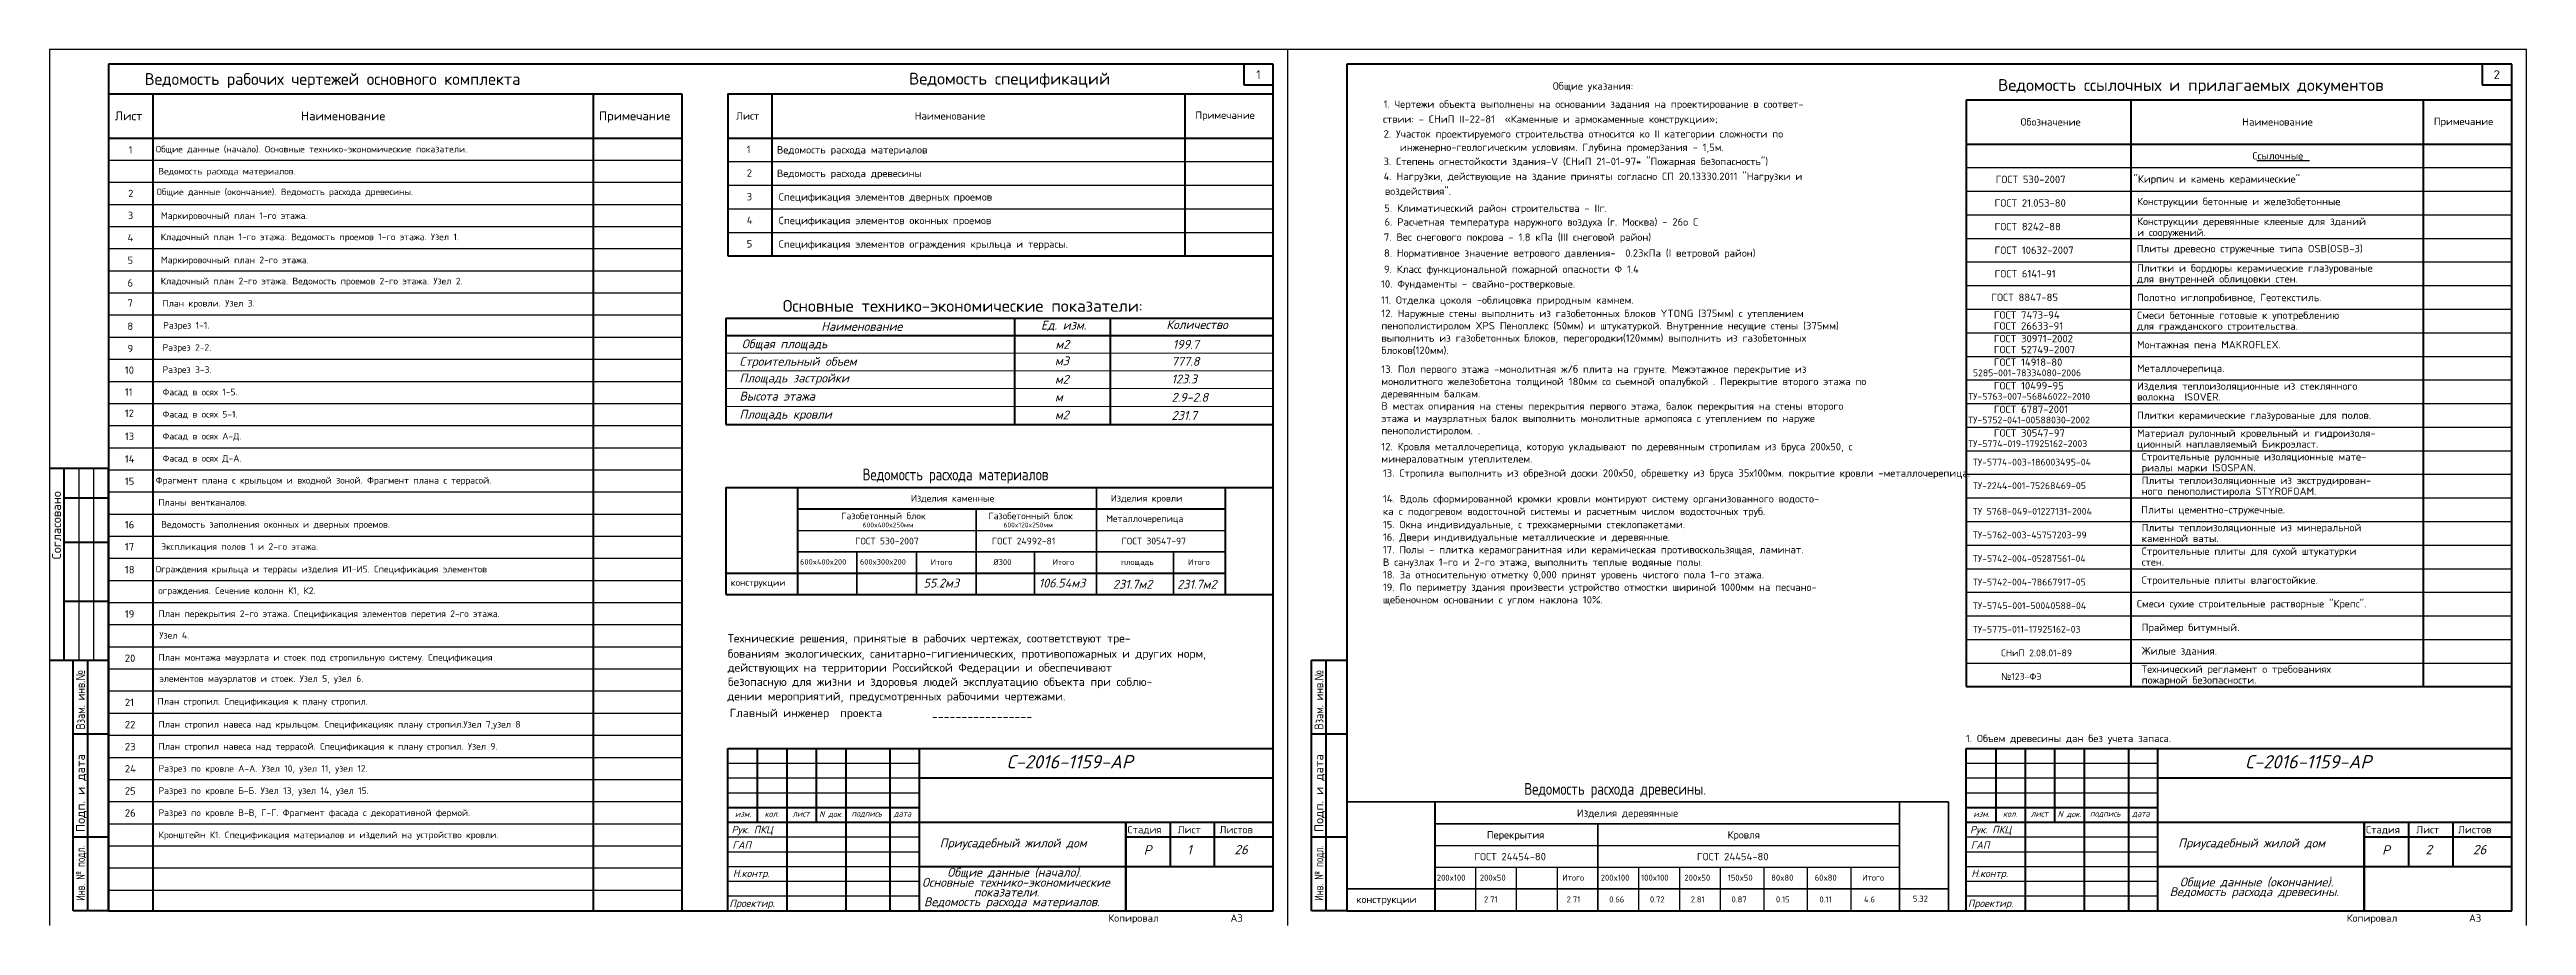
# Model space of a CAD drawing. Extents: x -12289450 to -10763036, y -7834513 to -6150123.
# Drawn here: x -11246228 to -11162228, y -7672261 to -7642561 of the extents above; entities that cross this region are included whole.
import ezdxf

# ---------------------------------------------------------------- set-up
doc = ezdxf.new("R2010")
doc.units = 0
doc.header["$LTSCALE"] = 25
for name, color, linetype in [('Annotation - Text', 7, 'Continuous'), ('ArchiCAD', 7, 'Continuous'), ('Примечания', 7, 'Continuous')]:
    doc.layers.add(name, color=color, linetype=linetype)
doc.layers.add('Рамка', color=7, linetype='Continuous', lineweight=0)
doc.layers.add('Текст AMS', color=7, linetype='Continuous', lineweight=9)
doc.styles.add('ARIAL', font='isocpeui.ttf')
doc.styles.add('gismo', font='isocpeui.ttf')
doc.styles.add('GOST 2.304', font='cs_gost2304.shx')
doc.styles.get("Standard").update_dxf_attribs({"font": 'arial.ttf'})

msp = doc.modelspace()

# ---------------------------------------------------------------- texts
at = {"color": 7, "linetype": 'Continuous', "ltscale": 75, "attachment_point": 1}
for s, insert, char_height, width in [('{\\Fsimplex|c204;\\W0.9575;Ведомость рабочих чертежей основного комплекта }', (-11243000.8, -7643361.4), 399.815, 23862.735), ('\\Fsimplex.shx;\\W1.0000000000;\\T1.0000000000;\\o\\lВедомость ссылочных и прилагаемых документов', (-11180149.4, -7643564.3), 399.815, 16354.33), ('\\Fsimplex.shx;\\W1.0000000000;\\T1.0000000000;\\o\\lЛист', (-11244014.8, -7644661.3), 299.861, 1556.422), ('\\Fsimplex.shx;\\W1.0000000000;\\T1.0000000000;\\o\\lНаименование', (-11237703.5, -7644661.3), 299.861, 3626.892), ('{\\Fsimplex|c204;Примечание}', (-11227592.3, -7644661.3), 299.861, 3626.892), ('\\Fsimplex.shx;\\W1.0000000000;\\T1.0000000000;\\o\\lЛист', (-11222947.2, -7644686), 250.472, 1300.07), ('{\\Fsimplex|c204;Наименование}', (-11216890, -7644686), 250.472, 3029.521), ('{\\Fsimplex|c204;Примечание}', (-11207371.5, -7644661.3), 250, 3070.007), ('\\Fsimplex.shx;\\W1.0000000000;\\T1.0000000000;\\o\\lОбозначение', (-11179387, -7644889), 250.472, 2671.704), ('\\Fsimplex.shx;\\W1.0000000000;\\T1.0000000000;\\o\\lНаименование', (-11171868, -7644889), 250.472, 2993.739), ('{\\Fsimplex|c204;Примечание}', (-11165371.5, -7644874.3), 250, 3070.007), ('\\Fsimplex.shx;\\W1.0000000000;\\T1.0000000000;\\o\\l1', (-11243544.2, -7645836), 250.472, 369.745), ('{\\Fsimplex|c0;1}', (-11222585.5, -7645823.2), 250.472, 477.09), ('{\\Fsimplex|c204; Ведомость расхода материалов}', (-11221728.5, -7645836), 250.472, 7662.445), ('\\Fsimplex.shx;\\W1.0000000000;\\T1.0000000000;\\o\\lСсылочные', (-11171520, -7646039), 250.472, 2313.886), ('\\Fsimplex.shx;\\W1.0000000000;\\T1.0000000000;\\o\\l2', (-11243562.3, -7647315.3), 250.472, 477.09), ('{\\Fsimplex|c0;2}', (-11222585.5, -7646623.2), 250.472, 477.09), ('{\\Fsimplex|c204; Ведомость расхода древесины}', (-11221728.5, -7646636), 250.472, 7662.445), ('{\\Fsimplex|c204;ГОСТ 530-2007}', (-11180231.5, -7646839), 250.472, 5003.069), ('{\\Fsimplex|c204; \\Fsimplex|c0;"\\Fsimplex|c204;Кирпич и камень керамические\\Fsimplex|c0;"}', (-11175720.8, -7646823.8), 250, 11821.429), ('\\Fsimplex.shx;\\W1.0000000000;\\T1.0000000000;\\o\\l3', (-11243572.4, -7648061.9), 250.472, 477.09), ('{\\Fsimplex|c0;3}', (-11222585.5, -7647423.2), 250.472, 477.09), ('{\\Fsimplex|c204;Спецификация элементов дверных проемов}', (-11221498, -7647432.6), 250.472, 9377.287), ('{\\Fsimplex|c204;ГОСТ \\Fsimplex|c0;21.053-80}', (-11180265.7, -7647639), 250.472, 3590.102), ('{\\Fsimplex|c204;Конструкции бетонные и железобетонные}', (-11175432, -7647588.3), 250, 11821.429), ('\\Fsimplex.shx;\\W1.0000000000;\\T1.0000000000;\\o\\l4', (-11243584.9, -7648813.7), 250.472, 489.017), ('{\\Fsimplex|c0;4}', (-11222585.5, -7648223.2), 250.472, 477.09), ('{\\Fsimplex|c204;5}', (-11222585.5, -7649023.2), 250.472, 477.09), ('{\\Fsimplex|c204;Спецификация элементов оконных проемов}', (-11221498, -7648232.6), 250.472, 9377.287), ('{\\Fsimplex|c204;Спецификация элементов ограждения крыльца\\Fsimplex|c0; \\Fsimplex|c204;и террасы.}', (-11221498, -7649032.6), 250.472, 13769.489), ('{\\Fsimplex|c204;ГОСТ 8242-88}', (-11180265.7, -7648439), 250.472, 3792.865), ('{\\Fsimplex|c204;и сооружений\\Fsimplex|c0;.}', (-11175432, -7648636.2), 250, 9307.648), ('{\\Fsimplex|c204;Конструкции деревянные клееные для зданий}', (-11175432, -7648261.2), 250, 11821.429), ('{\\Fsimplex|c0;5}', (-11243584.9, -7649581), 250.472, 489.017), ('{\\Fsimplex|c204;ГОСТ \\Fsimplex|c0;10632-2007}', (-11180265.7, -7649239), 250.472, 3590.102), ('{\\Fsimplex|c204;Плиты древесно стружечные типа \\Fsimplex|c0;OSB(OSB-3)}', (-11175447.6, -7649185.2), 250.472, 12311.077), ('{\\Fsimplex|c204;Плитки и бордюры керамические глазурованые}', (-11175435.4, -7649845.3), 250.472, 12311.077), ('{\\Fsimplex|c0;6}', (-11243584.9, -7650350.6), 250.472, 489.017), ('{\\Fsimplex|c204;ГОСТ \\Fsimplex|c0;6141\\Fsimplex|c204;-\\Fsimplex|c0;91}', (-11180265.7, -7650039), 250.472, 3590.102), ('{\\Fsimplex|c204;для внутренней облицовки стен\\Fsimplex|c0;.}', (-11175435.4, -7650212.6), 250.472, 12311.077), ('{\\Fsimplex|c0;7}', (-11243584.9, -7651028.8), 250.472, 489.017), ('{\\Fsimplex|c204; ГОСТ \\Fsimplex|c0;8847-85}', (-11180544.3, -7650839), 250.472, 5037.274), ('{\\Fsimplex|c204;ГОСТ \\Fsimplex|c0;7473-94}', (-11180291.8, -7651435.6), 250.472, 5037.274), ('{\\Fsimplex|c204;Смеси бетонные готовые к употреблению}', (-11175435.4, -7651445.3), 250.472, 12311.077), ('{\\Fsimplex|c204;Полотно иглопробивное, Геотекстиль.}', (-11175435.4, -7650843.9), 250.472, 12311.077), ('{\\Fsimplex|c0;8}', (-11243589, -7651816.8), 250.472, 489.017), ('{\\Fsimplex|c204;ГОСТ \\Fsimplex|c0;26633-91}', (-11180291.8, -7651808.5), 250.472, 5037.274), ('{\\Fsimplex|c204;ГОСТ \\Fsimplex|c0;30971-2002}', (-11180291.8, -7652235.6), 250.472, 5037.274), ('{\\Fsimplex|c204;для гражданского строительства\\Fsimplex|c0;.}', (-11175435.4, -7651812.6), 250.472, 12311.077), ('{\\Fsimplex|c0;9}', (-11243584.9, -7652573.9), 250.472, 489.017), ('{\\Fsimplex|c204;ГОСТ \\Fsimplex|c0;52749-2007}', (-11180291.8, -7652608.5), 250.472, 5037.274), ('{\\Fsimplex|c204;ГОСТ 14918-80}', (-11180291.8, -7653035.6), 250.472, 5037.274), ('{\\Fsimplex|c204;Монтажная пена М\\Fsimplex|c0;AKROFLEX\\Fsimplex|c204;.}', (-11175435.4, -7652443.9), 250.472, 12311.077), ('{\\Fsimplex|c0;10}', (-11243674.6, -7653305.7), 250.472, 489.017), ('{\\Fsimplex|c0;1\\Fsimplex|c204;1}', (-11243674.6, -7654048.5), 250.472, 489.017), ('{\\Fsimplex|c204;5285-001-78334080-2006}', (-11181003.1, -7653408.5), 230, 5037.274), ('{\\Fsimplex|c204;ГОСТ \\Fsimplex|c0;10499-95}', (-11180291.8, -7653835.6), 250.472, 5037.274), ('{\\Fsimplex|c204;Металлочерепица.}', (-11175435.4, -7653243.9), 250.472, 12311.077), ('{\\Fsimplex|c204;Изделия теплоизоляционные из стеклянного}', (-11175435.4, -7653845.3), 250.472, 12311.077), ('{\\Fsimplex|c0;1\\Fsimplex|c204;2}', (-11243674.6, -7654766.2), 250.472, 489.017), ('{\\Fsimplex|c204;ТУ-57\\Fsimplex|c0;63\\Fsimplex|c204;-00\\Fsimplex|c0;7\\Fsimplex|c204;-5\\Fsimplex|c0;6846022\\Fsimplex|c204;-20\\Fsimplex|c0;10}', (-11181162, -7654208.5), 230, 5037.274), ('{\\Fsimplex|c204;ГОСТ \\Fsimplex|c0;6787-2001}', (-11180291.8, -7654635.6), 250.472, 5037.274), ('{\\Fsimplex|c204;волокна \\Fsimplex|c0; ISOVER.}', (-11175435.4, -7654212.6), 250.472, 12311.077), ('{\\Fsimplex|c204;Плитки керамические глазурованые\\Fsimplex|c0; \\Fsimplex|c204;для полов.}', (-11175435.4, -7654836.9), 250.472, 12311.077), ('{\\Fsimplex|c0;1\\Fsimplex|c204;3}', (-11243674.6, -7655551.1), 250.472, 489.017), ('{\\Fsimplex|c204;ТУ-57\\Fsimplex|c0;52\\Fsimplex|c204;-0\\Fsimplex|c0;41\\Fsimplex|c204;-\\Fsimplex|c0;00588030\\Fsimplex|c204;-20\\Fsimplex|c0;02}', (-11181162, -7655008.5), 230, 5037.274), ('{\\Fsimplex|c204;ГОСТ \\Fsimplex|c0;30547-97}', (-11180291.8, -7655435.6), 250.472, 5037.274), ('{\\Fsimplex|c204;Материал рулонный кровельный и гидроизоля-}', (-11175435.4, -7655445.3), 250.472, 12311.077), ('{\\Fsimplex|c0;1\\Fsimplex|c204;4}', (-11243674.6, -7656317.2), 250.472, 489.017), ('{\\Fsimplex|c204;ТУ-57\\Fsimplex|c0;74\\Fsimplex|c204;-0\\Fsimplex|c0;19\\Fsimplex|c204;-\\Fsimplex|c0;17925162\\Fsimplex|c204;-20\\Fsimplex|c0;03}', (-11181162, -7655808.5), 230, 5037.274), ('{\\Fsimplex|c204;ТУ-57\\Fsimplex|c0;74\\Fsimplex|c204;-0\\Fsimplex|c0;03\\Fsimplex|c204;-\\Fsimplex|c0;186003495\\Fsimplex|c204;-\\Fsimplex|c0;04}', (-11181001.9, -7656436.5), 230, 5037.274), ('{\\Fsimplex|c204;ционный наплавляемый Бикроэласт\\Fsimplex|c0;.}', (-11175435.4, -7655812.6), 250.472, 12311.077), ('{\\Fsimplex|c204;Строительные рулонные изоляционные мате-}', (-11175277, -7656245.3), 250.472, 12311.077), ('{\\Fsimplex|c0;1\\Fsimplex|c204;5}', (-11243674.6, -7657073.5), 250.472, 489.017), ('{\\Fsimplex|c204;ТУ-\\Fsimplex|c0;2244\\Fsimplex|c204;-0\\Fsimplex|c0;01\\Fsimplex|c204;-\\Fsimplex|c0;75268469\\Fsimplex|c204;-\\Fsimplex|c0;05}', (-11181001.9, -7657236.5), 230, 5037.274), ('{\\Fsimplex|c204;ного пенополистирола \\Fsimplex|c0;STYROFOAM.}', (-11175277, -7657412.6), 250.472, 12311.077), ('{\\Fsimplex|c204;риалы марки \\Fsimplex|c0;ISOSPAN.}', (-11175277, -7656612.6), 250.472, 12311.077), ('{\\Fsimplex|c204;Плиты теплоизоляционные из экструдирован-}', (-11175277, -7657045.3), 250.472, 12311.077), ('{\\Fsimplex|c204;Газобетонный блок }', (-11219380.3, -7658259.7), 227.015, 6035.022), ('{\\Fsimplex|c204;Изделия каменные }', (-11217016.4, -7657660.9), 227.015, 3956.543), ('{\\Fsimplex|c204;Газобетонный блок }', (-11214388.8, -7658259.7), 227.015, 6035.022), ('{\\Fsimplex|c204;Изделия кровли}', (-11210236.9, -7657660.9), 227.015, 3956.543), ('{\\Fsimplex|c204;ТУ 5768-049-01227131-2004}', (-11181001.9, -7658103.4), 230, 6602.206), ('{\\Fsimplex|c204;Плиты цементно-стружечные.}', (-11175293.5, -7658036.9), 250.472, 12311.077), ('{\\Fsimplex|c0;1\\Fsimplex|c204;6}', (-11243674.6, -7658545.7), 250.472, 489.017), ('{\\Fsimplex|c204;ГОСТ 530-2007}', (-11218907.7, -7659113.6), 227.444, 4574.142), ('{\\Fsimplex|c0;600x400x250\\Fsimplex|c204;мм}', (-11218648.7, -7658598.4), 163.8, 4453.115), ('{\\Fsimplex|c204;ГОСТ 24\\Fsimplex|c0;992\\Fsimplex|c204;-8\\Fsimplex|c0;1}', (-11214269.2, -7659113.6), 227.444, 4574.142), ('{\\Fsimplex|c0;600x120x250\\Fsimplex|c204;мм}', (-11213873.8, -7658598.4), 163.8, 4453.115), ('{\\Fsimplex|c204;Металлочерепица}', (-11210396.4, -7658351.7), 227.015, 4888.656), ('{\\Fsimplex|c204;ГОСТ \\Fsimplex|c0;30547\\Fsimplex|c204;-\\Fsimplex|c0;97}', (-11209871.1, -7659113.6), 227.444, 4574.142), ('{\\Fsimplex|c204;ТУ-57\\Fsimplex|c0;62\\Fsimplex|c204;-0\\Fsimplex|c0;03\\Fsimplex|c204;-\\Fsimplex|c0;45757203\\Fsimplex|c204;-\\Fsimplex|c0;99}', (-11181001.9, -7658903.4), 230, 5037.274), ('{\\Fsimplex|c204;каменной ваты\\Fsimplex|c0;.}', (-11175277, -7659012.6), 250.472, 12311.077), ('{\\Fsimplex|c204;Плиты теплоизоляционные из минеральной}', (-11175277, -7658645.3), 250.472, 12311.077), ('{\\Fsimplex|c0;17}', (-11243674.6, -7659295.7), 250.472, 489.017), ('{\\Fsimplex|c0;600x400x2\\Fsimplex|c204;0\\Fsimplex|c0;0}', (-11220776.3, -7659840.2), 185, 637.803), ('{\\Fsimplex|c0;600x\\Fsimplex|c204;3\\Fsimplex|c0;00x2\\Fsimplex|c204;0\\Fsimplex|c0;0}', (-11218746.5, -7659840.2), 185, 637.803), ('\\Fsimplex.shx;\\W1.0000000000;\\T1.0000000000;\\o\\lИтого', (-11216342.7, -7659840.2), 199.773, 637.803), ('{\\Fsimplex|c0;%%C300}', (-11214220.5, -7659840.2), 199.773, 637.803), ('\\Fsimplex.shx;\\W1.0000000000;\\T1.0000000000;\\o\\lИтого', (-11212214.4, -7659840.2), 199.773, 637.803), ('\\Fsimplex.shx;\\W1.0000000000;\\T1.0000000000;\\o\\lИтого', (-11207616.2, -7659840.2), 199.773, 637.803), ('{\\Fsimplex|c204;ТУ-57\\Fsimplex|c0;42\\Fsimplex|c204;-0\\Fsimplex|c0;04\\Fsimplex|c204;-\\Fsimplex|c0;05287561\\Fsimplex|c204;-\\Fsimplex|c0;04}', (-11181001.9, -7659703.4), 230, 5037.274), ('{\\Fsimplex|c204;стен\\Fsimplex|c0;.}', (-11175277, -7659812.6), 250.472, 12311.077), ('{\\Fsimplex|c204;Строительные плиты для сухой штукатурки}', (-11175277, -7659445.3), 250.472, 12311.077), ('{\\Fsimplex|c0;18}', (-11243674.6, -7660073.5), 250.472, 489.017), ('{\\Fsimplex|c204;конструкции}', (-11223125.5, -7660519.7), 227.015, 2700.236), ('{\\Fsimplex|c204;ТУ-57\\Fsimplex|c0;42\\Fsimplex|c204;-0\\Fsimplex|c0;04\\Fsimplex|c204;-\\Fsimplex|c0;78667917\\Fsimplex|c204;-\\Fsimplex|c0;05}', (-11181001.9, -7660503.4), 230, 5037.274), ('{\\Fsimplex|c204;Строительные плиты влагостойкие.}', (-11175277, -7660427.3), 250.472, 12311.077), ('{\\Fsimplex|c0;19}', (-11243674.6, -7661573.5), 250.472, 489.017), ('{\\Fsimplex|c204;ТУ-57\\Fsimplex|c0;45\\Fsimplex|c204;-0\\Fsimplex|c0;01\\Fsimplex|c204;-\\Fsimplex|c0;50040588\\Fsimplex|c204;-\\Fsimplex|c0;04}', (-11181001.9, -7661303.4), 230, 5037.274), ('{\\Fsimplex|c204;Смеси сухие строительные растворные \\Fsimplex|c0;"\\Fsimplex|c204;Крепс\\Fsimplex|c0;"\\Fsimplex|c204;.}', (-11175440.2, -7661227.3), 250.4722, 12311.077), ('{\\Fsimplex|c204;ТУ-57\\Fsimplex|c0;75\\Fsimplex|c204;-0\\Fsimplex|c0;11\\Fsimplex|c204;-\\Fsimplex|c0;17925162\\Fsimplex|c204;-\\Fsimplex|c0;03}', (-11181001.9, -7662103.4), 230, 5037.274), ('{\\Fsimplex|c204;Праймер битумный.}', (-11175277, -7662027.3), 250.472, 12311.077), ('{\\Fsimplex|c0;20}', (-11243674.6, -7663073.5), 250.472, 489.017), ('{\\Fsimplex|c204;СНиП 2.08.01-89}', (-11180046.6, -7662903.4), 230, 5037.274), ('{\\Fsimplex|c204;Жилые здания.}', (-11175277, -7662827.3), 250.472, 12311.077), ('№{\\Fsimplex|c0;123-\\Fsimplex|c204;ФЭ}', (-11180046.6, -7663703.4), 230, 5037.274), ('{\\Fsimplex|c204;Технический регламент о требованиях}', (-11175277, -7663445.3), 250.472, 12311.077), ('{\\Fsimplex|c204;пожарной безопасности\\Fsimplex|c0;.}', (-11175277, -7663812.6), 250.472, 12311.077), ('{\\Fsimplex|c0;21}', (-11243674.6, -7664573.5), 250.472, 489.017), ('{\\Fsimplex|c0;22}', (-11243674.6, -7665323.5), 250.472, 489.017), ('{\\Fsimplex|c0;23}', (-11243674.6, -7666073.5), 250.472, 489.017), ('{\\Fsimplex|c0;24}', (-11243674.6, -7666823.5), 250.472, 489.017), ('{\\Fsimplex|c0;25}', (-11243674.6, -7667573.5), 250.472, 489.017), ('{\\Fsimplex|c0;26}', (-11243674.6, -7668323.5), 250.472, 489.017), ('{\\Fsimplex|c0;200x100}', (-11199181.7, -7670539.5), 202.846, 647.616), ('{\\Fsimplex|c0;200x50}', (-11197722.4, -7670539.5), 202.846, 647.616), ('\\Fsimplex.shx;\\W1.0000000000;\\T1.0000000000;\\o\\lИтого', (-11194929.9, -7670539.5), 202.846, 647.616), ('{\\Fsimplex|c0;200x\\Fsimplex|c204;1\\Fsimplex|c0;00}', (-11193621.8, -7670539.5), 202.846, 647.616), ('{\\Fsimplex|c204;20\\Fsimplex|c0;0x\\Fsimplex|c204;5\\Fsimplex|c0;0}', (-11190785, -7670539.5), 202.846, 647.616), ('{\\Fsimplex|c0;1\\Fsimplex|c204;5\\Fsimplex|c0;0x\\Fsimplex|c204;5\\Fsimplex|c0;0}', (-11189317.5, -7670539.5), 202.846, 647.616), ('{\\Fsimplex|c0;80x80}', (-11187842.2, -7670539.5), 202.846, 647.616), ('{\\Fsimplex|c0;60x80}', (-11186367, -7670539.5), 202.846, 647.616), ('\\Fsimplex.shx;\\W1.0000000000;\\T1.0000000000;\\o\\lИтого', (-11184758.1, -7670539.5), 202.846, 647.616), ('{\\Fsimplex|c0;2.71}', (-11197580.7, -7671277.1), 202.846, 647.616), ('{\\Fsimplex|c204;0\\Fsimplex|c0;.66}', (-11193337.2, -7671277.1), 202.846, 647.616), ('{\\Fsimplex|c204;0\\Fsimplex|c0;.72}', (-11191954.2, -7671277.1), 202.846, 647.616), ('{\\Fsimplex|c0;2.81}', (-11190571.2, -7671277.1), 202.846, 647.616), ('{\\Fsimplex|c204;0\\Fsimplex|c0;.87}', (-11189188.1, -7671277.1), 202.846, 647.616), ('{\\Fsimplex|c0;0.15}', (-11187681.4, -7671277.1), 202.846, 647.616), ('{\\Fsimplex|c0;0.11}', (-11186206.2, -7671277.1), 202.846, 647.616)]:
    msp.add_mtext(s, dxfattribs=dict(at, insert=insert, char_height=char_height, width=width))
at = {"char_height": 300, "attachment_point": 1}
for s, insert, width in [('\\Fsimplex.shx;\\W1.0000000000;\\T1.0000000000;\\o\\l1', (-11205307.2, -7643261.3), 442.857), ('\\Fsimplex.shx;\\W1.0000000000;\\T1.0000000000;\\o\\l2', (-11163341, -7643261.2), 571.429)]:
    msp.add_mtext(s, dxfattribs=dict(at, insert=insert, width=width))
at = {"linetype": 'Continuous', "lineweight": 25, "ltscale": 75, "char_height": 250, "attachment_point": 1}
for s, insert, width in [('\\Fsimplex.shx;\\W1.0000000000;\\T1.0000000000;\\o\\l                       Общие указания:', (-11199061.2, -7643673.6), 8619.048), ('{\\Fsimplex|c204;ствии\\Fsimplex|c0;: - \\Fsimplex|c204;СНиП II-22-81\\Fsimplex|c0;  «\\Fsimplex|c204;Каменные и армокаменные конструкции\\Fsimplex|c0;»;}', (-11201008.3, -7644794.9), 14392.857), ('{\\Fsimplex|c0;1. \\Fsimplex|c204;Чертежи объекта выполнены на основании задания на проектирование в соответ\\Fsimplex|c0;-}', (-11200986.4, -7644287.7), 19154.762), ('{\\Fsimplex|c0;2. \\Fsimplex|c204;Участок проектируемого строительства относится ко \\Fsimplex|c0;II \\Fsimplex|c204;категории сложности по }', (-11200986.4, -7645296.3), 23464.286), ('\\Fsimplex.shx;\\W1.0000000000;\\T1.0000000000;\\o\\l3. Степень огнестойкости здания-V (СНиП 21-01-97* "Пожарная безопасность")', (-11200986.4, -7646230.3), 17059.524), ('{\\Fsimplex|c204;инженерно\\Fsimplex|c0;-\\Fsimplex|c204;геологическим\\Fsimplex|c0; \\Fsimplex|c204;условиям\\Fsimplex|c0;.\\Fsimplex|c204; Глубина промерзания - 1,5м.}', (-11200435.1, -7645750), 18622.294), ('{\\Fsimplex|c0;4. \\Fsimplex|c204;Нагрузки\\Fsimplex|c0;, \\Fsimplex|c204;действующие на здание приняты согласно СП \\Fsimplex|c0;20.13330.2011 "\\Fsimplex|c204;Нагрузки и }', (-11200986.4, -7646734.7), 20607.143), ('{\\Fsimplex|c204;воздействия\\Fsimplex|c0;".}', (-11200942.3, -7647239.1), 20607.143), ('{\\Fsimplex|c0;5. \\Fsimplex|c204;Климатический район строительства \\Fsimplex|c0;- II\\Fsimplex|c204;г\\Fsimplex|c0;.}', (-11200963.6, -7647816), 9833.333), ('{\\Fsimplex|c0;7. \\Fsimplex|c204;Вес снегового покрова\\Fsimplex|c0; - 1.\\Fsimplex|c204;8\\Fsimplex|c0; \\Fsimplex|c204;кПа \\Fsimplex|c0;(III \\Fsimplex|c204;снеговой район\\Fsimplex|c0;) }', (-11200975.1, -7648797.7), 11833.333), ('{\\Fsimplex|c0;6. \\Fsimplex|c204;Расчетная температура наружного воздуха \\Fsimplex|c0;(\\Fsimplex|c204;г\\Fsimplex|c0;. \\Fsimplex|c204;Москва\\Fsimplex|c0;) - 2\\Fsimplex|c204;6о С}', (-11200956.5, -7648282.6), 16312.197), ('{\\Fsimplex|c0;8. \\Fsimplex|c204;Нормативное значение ветрового давления\\Fsimplex|c0;-  0.23\\Fsimplex|c204;кПа \\Fsimplex|c0;(I \\Fsimplex|c204;ветровой район\\Fsimplex|c0;)}', (-11200975.1, -7649337.1), 16142.857), ('{\\Fsimplex|c204;10\\Fsimplex|c0;. \\Fsimplex|c204;Фундаменты - свайно-ростверковые.}', (-11201072.3, -7650383.3), 11119.048), ('{\\Fsimplex|c0;9. \\Fsimplex|c204;Класс функциональной пожарной опасности Ф \\Fsimplex|c0;1.4}', (-11200975.1, -7649884), 11119.048), ('{\\Fsimplex|c204;11\\Fsimplex|c0;. \\Fsimplex|c204;Отделка цоколя -облицовка природным камнем.}', (-11201072.3, -7650930.2), 11119.048), ('{\\Fsimplex|c0;1\\Fsimplex|c204;2\\Fsimplex|c0;. \\Fsimplex|c204;Наружные стены выполнить из газобетонных блоков \\Fsimplex|c0;YTONG (375\\Fsimplex|c204;мм) с утеплением  пенополистиролом XPS Пеноплекс\\Fsimplex|c0; (50\\Fsimplex|c204;мм) и штукатуркой\\Fsimplex|c0;.\\Fsimplex|c204; Внутренние несущие стены (\\Fsimplex|c0;375\\Fsimplex|c204;мм) выполнить из газобетонных блоков, перегородки(120ммм) выполнить из газобетонных блоков(120мм).}', (-11201061.5, -7651384.5), 17887.63), ('{\\Fsimplex|c0;1\\Fsimplex|c204;3\\Fsimplex|c0;. \\Fsimplex|c204;Пол первого этажа -монолитная ж/б плита на грунте. Межэтажное перекрытие из монолитного железобетона толщиной \\Fsimplex|c0;180\\Fsimplex|c204;мм со съемной опалубкой . Перекрытие второго этажа по деревянным балкам.\\PВ местах опирания на стены\\Fsimplex|c0; \\Fsimplex|c204;перекрытия первого этажа, балок перекрытия на стены второго этажа и мауэрлатных балок выполнить монолитные армопояса\\Fsimplex|c0; \\Fsimplex|c204;с утеплением по наруже пенополистиролом. . }', (-11201061.5, -7653274.2), 17887.63), ('{\\Fsimplex|c0;12. \\Fsimplex|c204;Кровля металлочерепица, которую укладывают по деревянным стропилам из бруса \\Fsimplex|c0;200\\Fsimplex|c204;х\\Fsimplex|c0;50\\Fsimplex|c204;, с минераловатным утеплителем\\Fsimplex|c0;.\\Fsimplex|c204; }', (-11201061.5, -7655899.6), 19746.632), ('{\\Fsimplex|c0;13. \\Fsimplex|c204;Стропила выполнить из обрезной доски \\Fsimplex|c0;200\\Fsimplex|c204;х\\Fsimplex|c0;50\\Fsimplex|c204;, обрешетку из бруса 35х\\Fsimplex|c0;10\\Fsimplex|c204;0мм\\Fsimplex|c0;. \\Fsimplex|c204;покрытие кровли -металлочерепица.}', (-11201010.1, -7656797.4), 19695.222), ('{\\Fsimplex|c0;14. \\Fsimplex|c204;Вдоль сформированной кромки кровли монтируют систему организованного водосто-}', (-11201010.1, -7657669.7), 21004.531), ('{\\Fsimplex|c204;ка \\Fsimplex|c0;c \\Fsimplex|c204;подогревом водосточной системы\\Fsimplex|c0; \\Fsimplex|c204;и расчетным числом водосточных труб. }', (-11201010.1, -7658094.9), 21004.531), ('{\\Fsimplex|c0;1\\Fsimplex|c204;5\\Fsimplex|c0;. \\Fsimplex|c204;Окна индивидуальные, с трехкамерными стеклопакетами.}', (-11201010.1, -7658542), 21004.531), ('{\\Fsimplex|c204;16. Двери индивидуальные металлические и деревянные.}', (-11201010.1, -7658967.2), 21004.531), ('{\\Fsimplex|c204;17. Полы - плитка керамогранитная или керамическая противоскользящая, ламинат\\Fsimplex|c0;.\\Fsimplex|c204; }', (-11201010.1, -7659392.4), 21004.531), ('{\\Fsimplex|c204;В санузлах 1-го и 2-го этажа, выполнить теплые водяные полы.}', (-11201010.1, -7659817.6), 21004.531), ('{\\Fsimplex|c204;18. За относительную отметку 0,000 принят уровень чистого пола 1-го этажа.}', (-11201010.1, -7660242.8), 21004.531), ('{\\Fsimplex|c204;19. По периметру здания произвести устройство отмостки шириной 1000мм на песчано- }', (-11201010.1, -7660667.9), 21004.531), ('{\\Fsimplex|c204;щебеночном основании с углом наклона 10%.}', (-11201010.1, -7661093.1), 21004.531), ('{\\Fsimplex|c0;1\\Fsimplex|c204;. Объем древесины дан без учета запаса.}', (-11181236.5, -7665796.2), 21004.531), ('\\Fsimplex.shx;\\W1.0000000000;\\T1.0000000000;\\o\\lКопировал', (-11210322.7, -7671886.3), 2297.619), ('\\Fsimplex.shx;\\W1.0000000000;\\T1.0000000000;\\o\\lA3', (-11206178.5, -7671886.3), 738.095), ('\\Fsimplex.shx;\\W1.0000000000;\\T1.0000000000;\\o\\lКопировал', (-11168322.7, -7671886.2), 2297.619), ('\\Fsimplex.shx;\\W1.0000000000;\\T1.0000000000;\\o\\lA3', (-11164178.5, -7671886.2), 738.095)]:
    msp.add_mtext(s, dxfattribs=dict(at, insert=insert, width=width))
at = {"linetype": 'Continuous', "lineweight": 25, "char_height": 300, "attachment_point": 1, "rotation": 90}
for s, insert, width in [('\\Fsimplex.shx;\\W1.0000000000;\\T1.0000000000;\\o\\lСогласовано', (-11246140.3, -7659847), 3257.143), ('{\\Fsimplex|c204;\\W0.8;Взам\\Fsimplex|c0;. \\Fsimplex|c204;инв\\Fsimplex|c0;.\\fArial|b0|i0|c204|p34;№}', (-11245328.5, -7665617.1), 2571.429), ('{\\Fsimplex|c204;\\W0.8;Взам\\Fsimplex|c0;. \\Fsimplex|c204;инв\\Fsimplex|c0;.\\fArial|b0|i0|c204|p34;№}', (-11203328.5, -7665617), 2571.429), ('\\Fsimplex.shx;\\W1.0000000000;\\T1.0000000000;\\o\\lПодп. и дата', (-11245328.5, -7669093.8), 3614.286), ('\\Fsimplex.shx;\\W1.0000000000;\\T1.0000000000;\\o\\lПодп. и дата', (-11203328.5, -7669093.7), 3614.286), ('\\Fsimplex.shx;\\W0.7000000000;\\T1.0000000000;\\o\\lИнв. № подл.', (-11245328.5, -7671428.9), 2250), ('\\Fsimplex.shx;\\W0.7000000000;\\T1.0000000000;\\o\\lИнв. № подл.', (-11203328.5, -7671428.8), 2250)]:
    msp.add_mtext(s, dxfattribs=dict(at, insert=insert, width=width))
at = {"color": 7, "linetype": 'Continuous', "ltscale": 75, "attachment_point": 1}
for s, insert, char_height in [('{\\Fsimplex|c204;площадь}', (-11209888.8, -7659840.2), 199.773), ('{\\Fsimplex|c0;100x100}', (-11192255.4, -7670539.5), 202.846)]:
    msp.add_mtext(s, dxfattribs=dict(at, insert=insert, char_height=char_height))
at = {"color": 7, "linetype": 'Continuous', "ltscale": 60, "char_height": 282.24, "attachment_point": 1}
for s, insert, width in [('{\\Fsimplex|c204;Технические решения\\Fsimplex|c0;, \\Fsimplex|c204;принятые в рабочих чертежах\\Fsimplex|c0;, \\Fsimplex|c204;соответствуют\\Fsimplex|c0; \\Fsimplex|c204;тре\\Fsimplex|c0;-}', (-11223229.4, -7662384.1), 20684.16), ('{\\Fsimplex|c204;бованиям экологических\\Fsimplex|c0;, \\Fsimplex|c204;санитарно\\Fsimplex|c0;-\\Fsimplex|c204;гигиенических\\Fsimplex|c0;, \\Fsimplex|c204;противопожарных и других норм\\Fsimplex|c0;, \\Fsimplex|c204;действующих\\Fsimplex|c0; \\Fsimplex|c204;на территории Российской Федерации и обеспечивают}', (-11223228.5, -7662904.4), 18115.093), ('{\\Fsimplex|c204;безопасную для жизни и здоровья\\Fsimplex|c0; \\Fsimplex|c204;людей эксплуатацию объекта при\\Fsimplex|c0; \\Fsimplex|c204;соблю\\Fsimplex|c0;-}', (-11223221.7, -7663857.6), 21006.72), ('{\\Fsimplex|c204;дении мероприятий\\Fsimplex|c0;, \\Fsimplex|c204;предусмотренных рабочими\\Fsimplex|c0; \\Fsimplex|c204;чертежами.}', (-11223240.1, -7664347.3), 21127.68), ('{\\Fsimplex|c204;Главный инженер  проекта         \\Fsimplex|c0;_________________  }', (-11223160, -7664915.6), 17888.64)]:
    msp.add_mtext(s, dxfattribs=dict(at, insert=insert, width=width))
at = {"color": 7, "linetype": 'Continuous', "ltscale": 75, "char_height": 250, "width": 4017.413, "attachment_point": 1, "style": 'GOST 2.304'}
for s, insert in [('{\\Fsimplex|c204;Изделия деревянные}', (-11194430.4, -7668326.6)), ('{\\Fsimplex|c204;Перекрытия}', (-11197484.9, -7669064.2)), ('{\\Fsimplex|c204;Кровля}', (-11189322.6, -7669064.2)), ('{\\Fsimplex|c204;ГОСТ 24454-80}', (-11197911, -7669801.6)), ('{\\Fsimplex|c204;ГОСТ 24454-80}', (-11190360.6, -7669801.6)), ('{\\Fsimplex|c204;конструкции}', (-11201915.2, -7671253.3))]:
    msp.add_mtext(s, dxfattribs=dict(at, insert=insert))
at = {"linetype": 'Continuous', "lineweight": 25, "char_height": 250, "attachment_point": 1}
for s, insert, width in [('\\Fsimplex.shx;\\W1.0000000000;\\T1.0000000000;\\o\\lСтадия', (-11209672.4, -7668886.3), 1726.19), ('\\Fsimplex.shx;\\W1.0000000000;\\T1.0000000000;\\o\\lЛист', (-11207970.3, -7668886.3), 1297.619), ('\\Fsimplex.shx;\\W1.0000000000;\\T1.0000000000;\\o\\lЛистов', (-11206550.3, -7668886.3), 1750), ('\\Fsimplex.shx;\\W1.0000000000;\\T1.0000000000;\\o\\lСтадия', (-11167672.4, -7668886.2), 1726.19), ('\\Fsimplex.shx;\\W1.0000000000;\\T1.0000000000;\\o\\lЛист', (-11165970.3, -7668886.2), 1297.619), ('\\Fsimplex.shx;\\W1.0000000000;\\T1.0000000000;\\o\\lЛистов', (-11164550.3, -7668886.2), 1750)]:
    msp.add_mtext(s, dxfattribs=dict(at, insert=insert, width=width))
at = {"color": 7, "linetype": 'Continuous', "lineweight": 30, "ltscale": 75, "char_height": 202.846, "width": 647.616, "attachment_point": 1}
for s, insert in [('{\\Fsimplex|c0;2.71}', (-11194778.4, -7671277.1)), ('{\\Fsimplex|c0;4.6}', (-11184695.4, -7671277.1)), ('{\\Fsimplex|c0;5.32}', (-11183035.8, -7671252.2))]:
    msp.add_mtext(s, dxfattribs=dict(at, insert=insert))
at = {"layer": 'Annotation - Text', "color": 0, "lineweight": 25, "style": 'gismo'}
for s, height, p in [('С-2016-1159-АР', 450, (-11213766.9, -7666936.2)), ('С-2016-1159-АР', 450, (-11171766.9, -7666936.2)), ('Рук. ПКЦ', 250, (-11223099.6, -7669134.6)), ('изм.', 200, (-11222983.9, -7668581.5)), ('кол.', 200, (-11221979.2, -7668576.1)), ('лист', 200, (-11221034.8, -7668570.6)), ('N док.', 200, (-11220127.1, -7668584.2)), ('подпись', 200, (-11219032.2, -7668569.1)), ('дата', 200, (-11217596.7, -7668570.1)), ('Рук. ПКЦ', 250, (-11181099.6, -7669134.6)), ('изм.', 200, (-11180983.9, -7668581.5)), ('кол.', 200, (-11179979.2, -7668576.1)), ('лист', 200, (-11179034.8, -7668570.6)), ('N док.', 200, (-11178127.1, -7668584.2)), ('подпись', 200, (-11177032.2, -7668569.1)), ('дата', 200, (-11175596.7, -7668570.1)), ('ГАП', 250, (-11223072.7, -7669661.8)), ('Приусадебный жилой дом', 300, (-11216040.4, -7669614.1)), ('Р', 320.7, (-11209122.6, -7669861.9)), ('1', 320.7, (-11207651.5, -7669848.1)), ('26', 320.66, (-11206043.4, -7669848.1)), ('ГАП', 250, (-11181072.7, -7669661.8)), ('Приусадебный жилой дом', 300, (-11174040.4, -7669614.1)), ('Р', 320.7, (-11167122.6, -7669861.9)), ('2', 320.7, (-11165651.5, -7669848.1)), ('26', 320.66, (-11164043.4, -7669848.1)), ('Н.контр.', 250, (-11223054.6, -7670620.3)), ('Основные технико-экономические', 300, (-11216637.8, -7670948.9)), ('Общие данные (начало).', 300, (-11215783.5, -7670608.2)), ('Н.контр.', 250, (-11181054.6, -7670620.3)), ('Общие данные (окончание).', 300, (-11173983.3, -7670936.2)), ('Проектир.', 250, (-11223172.5, -7671633.9)), ('Ведомость расхода материалов. ', 300, (-11216573.3, -7671607.9)), ('показатели.', 300, (-11214885.6, -7671280.9)), ('Проектир.', 250, (-11181172.5, -7671633.9)), ('Ведомость расхода древесины. ', 300, (-11174328, -7671266.7))]:
    msp.add_text(s, height=height, dxfattribs=at).set_placement(p)
at = {"layer": 'Annotation - Text', "color": 0, "lineweight": 25, "char_height": 400, "width": 15170.044, "attachment_point": 4, "style": 'GOST 2.304'}
for s, insert in [('\\Fsimplex.shx;\\W1.0000000000;\\T1.0000000000;\\o\\lВедомость спецификаций', (-11217081.7, -7643602.9)), ('{\\Fsimplex|c204;Основные технико-экономические показатели\\Fsimplex|c0;:}', (-11221363.7, -7651252.3)), ('Ведомость расхода материалов', (-11218656.4, -7657023.6)), ('Ведомость расхода древесины.', (-11196216.4, -7667685.5))]:
    msp.add_mtext(s, dxfattribs=dict(at, insert=insert))
at = {"layer": 'Примечания', "color": 7, "attachment_point": 4}
for s, insert, char_height in [('{\\Fsimplex|c204; Общие данные \\Fsimplex|c0;(\\Fsimplex|c204;начало)\\Fsimplex|c0;. \\Fsimplex|c204;Основные технико-экономические показатели.}', (-11242776.2, -7645969.5), 225), ('{\\Fsimplex|c204; Общие данные \\Fsimplex|c0;(\\Fsimplex|c204;окончание)\\Fsimplex|c0;.\\Fsimplex|c204; Ведомость расхода древесины.\\P }', (-11242748.7, -7647604.2), 225), ('{\\Fsimplex|c204;Ведомость расхода материалов.}', (-11242539.6, -7646716), 225), ('{\\Fsimplex|c204;\\H0.83333x;\\C256;Маркировочный план 1-го этажа\\H0.85x;.}', (-11242452.9, -7648225.5), 270), ('{\\Fsimplex|c204;\\H0.83333x;\\C256;Кладочный план 1-го этажа. Ведомость проемов 1-го этажа.\\Fsimplex|c0; \\Fsimplex|c204;Узел 1.}', (-11242459.3, -7648943.1), 270), ('{\\Fsimplex|c204;\\H0.83333x;\\C256;Маркировочный план \\Fsimplex|c0;2\\Fsimplex|c204;-го этажа\\H0.85x;. }', (-11242452.9, -7649725.5), 270), ('{\\Fsimplex|c204;\\H0.83333x;\\C256;Кладочный план \\Fsimplex|c0;2\\Fsimplex|c204;-го этажа. Ведомость проемов \\Fsimplex|c0;2\\Fsimplex|c204;-го этажа.\\Fsimplex|c0; \\Fsimplex|c204;Узел 2.}', (-11242459.3, -7650443.1), 270), ('{\\Fsimplex|c204;\\H0.8333x;План кровли. Узел \\Fsimplex|c0;3\\Fsimplex|c204;.}', (-11242397.6, -7651194), 270), ('{\\Fsimplex|c204;\\H0.8333x;Разрез \\Fsimplex|c0;1\\Fsimplex|c204;-\\Fsimplex|c0;1.}', (-11242378, -7651943.1), 270), ('{\\Fsimplex|c204;\\H0.8333x;Разрез \\Fsimplex|c0;2\\Fsimplex|c204;-\\Fsimplex|c0;2.}', (-11242397.6, -7652694), 270), ('{\\Fsimplex|c204;\\H0.8333x;Фасад в осях 1-5\\Fsimplex|c0;.}', (-11242397.6, -7654194), 270), ('{\\Fsimplex|c204;\\H0.8333x;Разрез \\Fsimplex|c0;3\\Fsimplex|c204;-\\Fsimplex|c0;3.}', (-11242397.6, -7653444), 270), ('{\\Fsimplex|c204;\\H0.8333x;Фасад в осях 5-\\Fsimplex|c0;1.}', (-11242397.6, -7654944), 270), ('{\\Fsimplex|c204;\\H0.8333x;Фасад в осях А\\Fsimplex|c0;-\\Fsimplex|c204;Д\\Fsimplex|c0;.}', (-11242397.6, -7655694), 270), ('{\\Fsimplex|c204;\\H0.8333x;Фасад в осях Д\\Fsimplex|c0;-\\Fsimplex|c204;А\\Fsimplex|c0;.}', (-11242397.6, -7656444), 270), ('{\\Fsimplex|c204; Фрагмент плана с крыльцом и\\Fsimplex|c0; \\Fsimplex|c204;входной зоной\\Fsimplex|c0;. \\Fsimplex|c204;Фрагмент плана\\Fsimplex|c0; \\Fsimplex|c204;с террасой\\Fsimplex|c0;. }', (-11242776.2, -7657197.7), 225), ('{\\Fsimplex|c204;Планы вентканалов\\Fsimplex|c0;.\\Fsimplex|c204;  }', (-11242539.6, -7657914.7), 225), ('{\\Fsimplex|c204;\\H0.8333x;Ведомость заполнения оконных и дверных проемов. }', (-11242441.9, -7658693.1), 270), ('{\\Fsimplex|c204;\\H0.8333x;Экспликация\\Fsimplex|c0; \\Fsimplex|c204;полов 1 и \\Fsimplex|c0;2-\\Fsimplex|c204;го этажа. }', (-11242441.9, -7659443.1), 270), ('{\\Fsimplex|c204; Ограждения крыльца и террасы\\Fsimplex|c0; \\Fsimplex|c204;изделия И\\Fsimplex|c0;1-\\Fsimplex|c204;И\\Fsimplex|c0;5. \\Fsimplex|c204;Спецификация\\Fsimplex|c0; \\Fsimplex|c204;элементов }', (-11242776.2, -7660210.1), 225), ('{\\Fsimplex|c204;ограждения\\Fsimplex|c0;. \\Fsimplex|c204;Сечение\\Fsimplex|c0; \\Fsimplex|c204;колонн К\\Fsimplex|c0;1, \\Fsimplex|c204;К\\Fsimplex|c0;2.\\Fsimplex|c204;  }', (-11242539.6, -7660937.4), 225), ('{\\Fsimplex|c204;План перекрытия 2-го этажа.\\Fsimplex|c0; \\Fsimplex|c204;Спецификация элементов перетия \\Fsimplex|c0;2-\\Fsimplex|c204;го этажа\\Fsimplex|c0;. \\Fsimplex|c204; }', (-11242532.2, -7661721.3), 225), ('{\\Fsimplex|c204;Узел \\Fsimplex|c0;4.\\Fsimplex|c204;  }', (-11242504.2, -7662421.1), 225), ('{\\Fsimplex|c204;План монтажа мауэрлата и\\Fsimplex|c0; \\Fsimplex|c204;стоек под стропильную систему. Спецификация  }', (-11242532.2, -7663203.3), 225), ('{\\Fsimplex|c204;элементов\\Fsimplex|c0; \\Fsimplex|c204;мауэрлатов и стоек\\Fsimplex|c0;. \\Fsimplex|c204;Узел \\Fsimplex|c0;5, \\Fsimplex|c204;узел \\Fsimplex|c0;6.\\Fsimplex|c204; }', (-11242504.2, -7663921.4), 225), ('{\\Fsimplex|c204;\\H0.8333x;План стропил. Спецификация\\Fsimplex|c0; \\Fsimplex|c204;к плану стропил\\Fsimplex|c0;.}', (-11242564.1, -7664693.1), 270), ('{\\Fsimplex|c204;План стропил навеса над крыльцом. Спецификацияк плану стропил\\Fsimplex|c0;.\\Fsimplex|c204;Узел 7\\Fsimplex|c0;,\\Fsimplex|c204;узел 8}', (-11242532.2, -7665470), 225), ('{\\Fsimplex|c204;План стропил навеса над террасой. Спецификация к плану стропил\\Fsimplex|c0;. \\Fsimplex|c204;Узел \\Fsimplex|c0;9.}', (-11242532.2, -7666220), 225), ('{\\Fsimplex|c204;Разрез по кровле А-А. Узел 10\\Fsimplex|c0;, \\Fsimplex|c204;узел 11\\Fsimplex|c0;, \\Fsimplex|c204;узел\\Fsimplex|c0; 12.}', (-11242532.2, -7666970), 225), ('{\\Fsimplex|c204;Разрез по кровле Б-Б. Узел 13\\Fsimplex|c0;, \\Fsimplex|c204;узел 14\\Fsimplex|c0;, \\Fsimplex|c204;узел\\Fsimplex|c0; 1\\Fsimplex|c204;5\\Fsimplex|c0;.}', (-11242532.2, -7667720), 225), ('{\\Fsimplex|c204;Разрез по кровле В-В\\Fsimplex|c0;,\\Fsimplex|c204; Г-Г\\Fsimplex|c0;.\\Fsimplex|c204; Фрагмент фасада с декоративной фермой. }', (-11242532.2, -7668470), 225), ('{\\Fsimplex|c204;Кронштейн К1. Спецификация материалов и изделий на устройство кровли.}', (-11242532.2, -7669220), 225)]:
    msp.add_mtext(s, dxfattribs=dict(at, insert=insert, char_height=char_height))
at = {"layer": 'Текст AMS', "color": 0, "style": 'ARIAL'}
for s, p in [('Общая площадь', (-11222752.5, -7652689.3)), ('Наименование', (-11220059.8, -7652100.2)), ('Ед. изм.', (-11212607.3, -7652058)), ('Количество', (-11208354.5, -7652037.4)), ('Строительный объем', (-11222831.8, -7653284.4)), ('м3', (-11212134.2, -7653266)), ('м2', (-11212116.7, -7652708.8)), ('777.8', (-11208178.8, -7653283.8)), ('199.7', (-11208139, -7652706.1)), ('Площадь застройки', (-11222831.8, -7653849.9)), ('м2', (-11212134.2, -7653892.4)), ('123.3', (-11208178.8, -7653880.2)), ('Высота этажа', (-11222831.8, -7654464.3)), ('Площадь кровли', (-11222831.8, -7655078.8)), ('м', (-11212134.2, -7654496.3)), ('м2', (-11212134.2, -7655100.5)), ('2.9-2.8', (-11208178.8, -7654503.8)), ('231.7', (-11208178.8, -7655118.3)), ('55.2м3', (-11216590.3, -7660802.6)), ('106.54м3', (-11212682.7, -7660802.6)), ('231.7м2', (-11210165.9, -7660841.6)), ('231.7м2', (-11207986.6, -7660841.6))]:
    msp.add_text(s, height=300, dxfattribs=at).set_placement(p)

# ---------------------------------------------------------------- linework, layer by layer
at = {"linetype": 'Continuous', "lineweight": 60}
for p, q in [((-11223289.4, -7651665.7), (-11204728.5, -7651665.7)), ((-11223289.4, -7652262.1), (-11204728.5, -7652262.1)), ((-11213500, -7651665.7), (-11213500, -7655280.1)), ((-11210254.6, -7651665.7), (-11210254.6, -7655280.1)), ((-11223289.4, -7655280.1), (-11204722.2, -7655280.1))]:
    msp.add_line(p, q, dxfattribs=at)
at = {"linetype": 'Continuous', "lineweight": 25, "ltscale": 75, "extrusion": (0, 1, 0)}
for points, elevation in [([(11204228.5, 0), (11246228.5, 0)], -7642561.3), ([(11162228.5, 0), (11204228.5, 0)], -7642561.2)]:
    msp.add_lwpolyline(points, dxfattribs=dict(at, elevation=elevation))
at = {"linetype": 'Continuous', "lineweight": 25, "ltscale": 75}
msp.add_lwpolyline([(-11246228.5, -7642561.3), (-11246228.5, -7672261.3)], dxfattribs=at)
at = {"linetype": 'Continuous', "lineweight": 60, "ltscale": 75, "extrusion": (0, 1, 0)}
for points, elevation in [([(11204728.5, 0), (11244228.5, 0)], -7643061.3), ([(11162728.5, 0), (11202228.5, 0)], -7643061.2), ([(11244228.5, 0), (11204728.5, 0)], -7671761.3), ([(11202228.5, 0), (11162728.5, 0)], -7671761.2)]:
    msp.add_lwpolyline(points, dxfattribs=dict(at, elevation=elevation))
at = {"linetype": 'Continuous', "lineweight": 60, "ltscale": 75, "extrusion": (1, 0, 0)}
for points, elevation in [([(-7643061.3, 0), (-7671761.3, 0)], -11244228.5), ([(-7671761.3, 0), (-7643061.3, 0)], -11204728.5), ([(-7643061.3, 0), (-7671761.3, 0)], -11202228.5), ([(-7671761.2, 0), (-7643061.2, 0)], -11162728.5)]:
    msp.add_lwpolyline(points, dxfattribs=dict(at, elevation=elevation))
at = {"linetype": 'Continuous', "lineweight": 60, "ltscale": 100, "extrusion": (0, 1, 0)}
for points, elevation in [([(11204728.5, 0), (11205728.5, 0)], -7643061.3), ([(11162728.5, 0), (11163728.5, 0)], -7643061.2), ([(11205728.5, 0), (11204728.5, 0)], -7643761.3), ([(11163728.5, 0), (11162728.5, 0)], -7643761.2), ([(11163728.5, 0), (11162728.5, 0)], -7643761.2), ([(11223228.5, 0), (11204728.5, 0)], -7671761.3), ([(11181228.5, 0), (11162728.5, 0)], -7671761.2)]:
    msp.add_lwpolyline(points, dxfattribs=dict(at, elevation=elevation))
at = {"linetype": 'Continuous', "lineweight": 60, "ltscale": 100, "extrusion": (1, 0, 0)}
for points, elevation in [([(-7643061.3, 0), (-7643761.3, 0)], -11205728.5), ([(-7643761.3, 0), (-7643061.3, 0)], -11204728.5), ([(-7643061.2, 0), (-7643761.2, 0)], -11163728.5), ([(-7643061.2, 0), (-7643761.2, 0)], -11163728.5), ([(-7643761.2, 0), (-7643061.2, 0)], -11162728.5), ([(-7671761.3, 0), (-7666261.3, 0)], -11204728.5), ([(-7671761.2, 0), (-7666261.2, 0)], -11162728.5)]:
    msp.add_lwpolyline(points, dxfattribs=dict(at, elevation=elevation))
at = {"linetype": 'Continuous', "lineweight": 25, "ltscale": 75, "extrusion": (1, 0, 0)}
for points, elevation in [([(-7672261.2, 0), (-7642561.2, 0)], -11204228.5), ([(-7672261.2, 0), (-7642561.2, 0)], -11204228.5), ([(-7672261.1, 0), (-7642561.1, 0)], -11162228.5), ([(-7672261.1, 0), (-7642561.1, 0)], -11162228.5), ([(-7644061.3, 0), (-7648761.3, 0)], -11244228.5)]:
    msp.add_lwpolyline(points, dxfattribs=dict(at, elevation=elevation))
at = {"linetype": 'Continuous', "lineweight": 60, "extrusion": (0, 1, 0)}
for points, elevation in [([(11244228.5, 0), (11224788.1, 0)], -7644061.3), ([(11244228.5, 0), (11224788.1, 0)], -7644061.3), ([(11223228.5, 0), (11204728.5, 0)], -7644061.3), ([(11181228.5, 0), (11162728.5, 0)], -7644264.3), ([(11181228.5, 0), (11162728.5, 0)], -7644264.3), ([(11244228.5, 0), (11224788.1, 0)], -7645561.3), ([(11223228.5, 0), (11204728.5, 0)], -7645561.3), ([(11181228.5, 0), (11162728.5, 0)], -7645764.3), ([(11223228.5, 0), (11204728.5, 0)], -7649561.3), ([(11244228.5, 0), (11246228.5, 0)], -7656761.3), ([(11223289.4, 0), (11204728.5, 0)], -7657411.2), ([(11245728.5, 0), (11244228.5, 0)], -7657761.3), ([(11220867.6, 0), (11206363, 0)], -7658137.6), ([(11245728.5, 0), (11244228.5, 0)], -7659261.3), ([(11223289.4, 0), (11206363, 0)], -7660317), ([(11245728.5, 0), (11244228.5, 0)], -7661261.3), ([(11223289.4, 0), (11204728.5, 0)], -7661043.4), ([(11181228.5, 0), (11162728.5, 0)], -7664164.3), ([(11245428.5, 0), (11244228.5, 0)], -7665761.3), ([(11203428.5, 0), (11202228.5, 0)], -7665761.2), ([(11223228.5, 0), (11204728.5, 0)], -7666261.3), ([(11181228.5, 0), (11162728.5, 0)], -7666261.2), ([(11216728.5, 0), (11204728.5, 0)], -7667261.3), ([(11174728.5, 0), (11162728.5, 0)], -7667261.2), ([(11223228.5, 0), (11216728.5, 0)], -7668261.3), ([(11181228.5, 0), (11174728.5, 0)], -7668261.2), ([(11223228.5, 0), (11204728.5, 0)], -7668761.3), ([(11181228.5, 0), (11162728.5, 0)], -7668761.2), ([(11245428.5, 0), (11244228.5, 0)], -7669261.3), ([(11209728.5, 0), (11204728.5, 0)], -7669261.3), ([(11203428.5, 0), (11202228.5, 0)], -7669261.2), ([(11167728.5, 0), (11162728.5, 0)], -7669261.2), ([(11216728.5, 0), (11204728.5, 0)], -7670261.3), ([(11174728.5, 0), (11162728.5, 0)], -7670261.2), ([(11244228.5, 0), (11245428.5, 0)], -7671761.3), ([(11202228.5, 0), (11203428.5, 0)], -7671761.2)]:
    msp.add_lwpolyline(points, dxfattribs=dict(at, elevation=elevation))
at = {"linetype": 'Continuous', "lineweight": 60, "extrusion": (1, 0, 0)}
for points, elevation in [([(-7644061.3, 0), (-7671761.3, 0)], -11242728.5), ([(-7644061.3, 0), (-7671761.3, 0)], -11227788.1), ([(-7644061.3, 0), (-7671761.3, 0)], -11227788.1), ([(-7644061.3, 0), (-7671761.3, 0)], -11224788.1), ([(-7644061.3, 0), (-7671761.3, 0)], -11224788.1), ([(-7644061.3, 0), (-7649561.3, 0)], -11223228.5), ([(-7644061.3, 0), (-7649561.3, 0)], -11221728.5), ([(-7644061.3, 0), (-7649561.3, 0)], -11207728.5), ([(-7644264.3, 0), (-7664164.3, 0)], -11181228.5), ([(-7644264.3, 0), (-7664164.3, 0)], -11181228.5), ([(-7644264.3, 0), (-7664164.3, 0)], -11175641.1), ([(-7644264.3, 0), (-7664164.3, 0)], -11165728.5), ([(-7651665.7, 0), (-7655280.1, 0)], -11223289.4), ([(-7663261.3, 0), (-7656761.3, 0)], -11245728.5), ([(-7671761.3, 0), (-7656761.3, 0)], -11244228.5), ([(-7657411.2, 0), (-7661025.6, 0)], -11223289.4), ([(-7657411.2, 0), (-7661043.4, 0)], -11220867.6), ([(-7657411.2, 0), (-7661043.4, 0)], -11206363), ([(-7671761.3, 0), (-7663261.3, 0)], -11245428.5), ([(-7671761.3, 0), (-7663261.3, 0)], -11244928.5), ([(-7671761.2, 0), (-7663261.2, 0)], -11203428.5), ([(-7671761.2, 0), (-7663261.2, 0)], -11202928.5), ([(-7671761.3, 0), (-7666261.3, 0)], -11223228.5), ([(-7666261.3, 0), (-7668761.3, 0)], -11222228.5), ([(-7666261.3, 0), (-7671761.3, 0)], -11221228.5), ([(-7666261.3, 0), (-7668761.3, 0)], -11220228.5), ([(-7666261.3, 0), (-7671761.3, 0)], -11219228.5), ([(-7666261.3, 0), (-7671761.3, 0)], -11217728.5), ([(-7671761.3, 0), (-7666262.3, 0)], -11216728.5), ([(-7671761.2, 0), (-7666261.2, 0)], -11181228.5), ([(-7666261.2, 0), (-7668761.2, 0)], -11180228.5), ([(-7666261.2, 0), (-7671761.2, 0)], -11179228.5), ([(-7666261.2, 0), (-7668761.2, 0)], -11178228.5), ([(-7666261.2, 0), (-7671761.2, 0)], -11177228.5), ([(-7666261.2, 0), (-7671761.2, 0)], -11175728.5), ([(-7671761.2, 0), (-7666262.2, 0)], -11174728.5), ([(-7668073.1, 0), (-7671761.2, 0)], -11199252.3), ([(-7671761.3, 0), (-7668761.3, 0)], -11209728.5), ([(-7668761.3, 0), (-7671761.3, 0)], -11209728.5), ([(-7668761.3, 0), (-7670261.3, 0)], -11208228.5), ([(-7668761.3, 0), (-7670261.3, 0)], -11206728.5), ([(-7671761.2, 0), (-7668761.2, 0)], -11167728.5), ([(-7668761.2, 0), (-7671761.2, 0)], -11167728.5), ([(-7668761.2, 0), (-7670261.2, 0)], -11166228.5), ([(-7668761.2, 0), (-7670261.2, 0)], -11164728.5)]:
    msp.add_lwpolyline(points, dxfattribs=dict(at, elevation=elevation))
at = {"linetype": 'Continuous', "ltscale": 75, "extrusion": (1, 0, 0)}
for points, elevation in [([(-7644061.3, 0), (-7647961.3, 0)], -11204728.5), ([(-7649224.4, 0), (-7666261.3, 0)], -11204728.5), ([(-7649224.3, 0), (-7666261.2, 0)], -11162728.5), ([(-7666447.2, 0), (-7670079.4, 0)], -11202228.5), ([(-7670285.9, 0), (-7671761.2, 0)], -11199252.3), ([(-7670285.9, 0), (-7671761.2, 0)], -11197869.3), ([(-7670285.9, 0), (-7671761.2, 0)], -11196486.2), ([(-7670285.9, 0), (-7671761.2, 0)], -11195103.2), ([(-7670285.9, 0), (-7671761.2, 0)], -11195103.2), ([(-7670285.9, 0), (-7671761.2, 0)], -11192337.1), ([(-7670285.9, 0), (-7671761.2, 0)], -11190954.1), ([(-7670285.9, 0), (-7671761.2, 0)], -11189571), ([(-7670285.9, 0), (-7671761.2, 0)], -11188095.8), ([(-7670285.9, 0), (-7671761.2, 0)], -11186620.5), ([(-7670285.9, 0), (-7671761.2, 0)], -11185145.3)]:
    msp.add_lwpolyline(points, dxfattribs=dict(at, elevation=elevation))
at = {"linetype": 'Continuous', "ltscale": 75, "extrusion": (0, 1, 0)}
for points, elevation in [([(11244228.5, 0), (11224788.1, 0)], -7646311.3), ([(11223228.5, 0), (11204728.5, 0)], -7646361.3), ([(11244228.5, 0), (11224788.1, 0)], -7647061.3), ([(11223228.5, 0), (11204728.5, 0)], -7647161.3), ([(11181228.5, 0), (11162728.5, 0)], -7646564.3), ([(11244228.5, 0), (11224788.1, 0)], -7647811.3), ([(11223228.5, 0), (11204728.5, 0)], -7647961.3), ([(11181228.5, 0), (11162728.5, 0)], -7647364.3), ([(11181228.5, 0), (11162728.5, 0)], -7648164.3), ([(11244228.5, 0), (11224788.1, 0)], -7648561.3), ([(11223228.5, 0), (11204728.5, 0)], -7648761.3), ([(11181228.5, 0), (11162728.5, 0)], -7648964.3), ([(11244228.5, 0), (11224788.1, 0)], -7649311.3), ([(11181228.5, 0), (11162728.5, 0)], -7649764.3), ([(11244228.5, 0), (11224788.1, 0)], -7650061.3), ([(11181228.5, 0), (11162728.5, 0)], -7650564.3), ([(11244228.5, 0), (11224788.1, 0)], -7650811.3), ([(11181228.5, 0), (11162728.5, 0)], -7651364.3), ([(11244228.5, 0), (11224788.1, 0)], -7651561.3), ([(11244228.5, 0), (11224788.1, 0)], -7652311.3), ([(11181228.5, 0), (11162728.5, 0)], -7652164.3), ([(11244228.5, 0), (11224788.1, 0)], -7653061.3), ([(11181228.5, 0), (11162728.5, 0)], -7652964.3), ([(11244228.5, 0), (11224788.1, 0)], -7653811.3), ([(11181228.5, 0), (11162728.5, 0)], -7653764.3), ([(11244228.5, 0), (11224788.1, 0)], -7654561.3), ([(11181228.5, 0), (11162728.5, 0)], -7654564.3), ([(11244228.5, 0), (11224788.1, 0)], -7655311.3), ([(11181228.5, 0), (11162728.5, 0)], -7655364.3), ([(11244228.5, 0), (11224788.1, 0)], -7656061.3), ([(11181228.5, 0), (11162728.5, 0)], -7656164.3), ([(11244228.5, 0), (11224788.1, 0)], -7656811.3), ([(11181228.5, 0), (11162728.5, 0)], -7656964.3), ([(11244228.5, 0), (11224788.1, 0)], -7657561.3), ([(11181228.5, 0), (11162728.5, 0)], -7657764.3), ([(11244228.5, 0), (11224788.1, 0)], -7658311.3), ([(11244228.5, 0), (11224788.1, 0)], -7659061.3), ([(11220867.6, 0), (11206363, 0)], -7658864.1), ([(11181228.5, 0), (11162728.5, 0)], -7658564.3), ([(11244228.5, 0), (11224788.1, 0)], -7659811.3), ([(11244228.5, 0), (11225194, 0)], -7659811.3), ([(11181228.5, 0), (11162728.5, 0)], -7659364.3), ([(11244228.5, 0), (11224788.1, 0)], -7660561.3), ([(11181228.5, 0), (11162728.5, 0)], -7660164.3), ([(11244228.5, 0), (11225194, 0)], -7661311.3), ([(11244228.5, 0), (11224788.1, 0)], -7661311.3), ([(11181228.5, 0), (11162728.5, 0)], -7660964.3), ([(11244228.5, 0), (11225194, 0)], -7662061.3), ([(11244228.5, 0), (11224788.1, 0)], -7662061.3), ([(11181228.5, 0), (11162728.5, 0)], -7661764.3), ([(11244228.5, 0), (11225194, 0)], -7662811.3), ([(11244228.5, 0), (11224788.1, 0)], -7662811.3), ([(11181228.5, 0), (11162728.5, 0)], -7662564.3), ([(11244228.5, 0), (11225194, 0)], -7663561.3), ([(11244228.5, 0), (11224788.1, 0)], -7663561.3), ([(11181228.5, 0), (11162728.5, 0)], -7663364.3), ([(11244228.5, 0), (11225194, 0)], -7664311.3), ([(11244228.5, 0), (11224788.1, 0)], -7664311.3), ([(11244228.5, 0), (11225194, 0)], -7665061.3), ([(11244228.5, 0), (11224788.1, 0)], -7665061.3), ([(11244228.5, 0), (11224788.1, 0)], -7665811.3), ([(11244228.5, 0), (11225194, 0)], -7666561.3), ([(11244228.5, 0), (11224788.1, 0)], -7666561.3), ([(11223228.5, 0), (11204728.5, 0)], -7666261.3), ([(11181228.5, 0), (11162728.5, 0)], -7666261.2), ([(11244228.5, 0), (11225194, 0)], -7667311.3), ([(11244228.5, 0), (11224788.1, 0)], -7667311.3), ([(11244228.5, 0), (11225194, 0)], -7668061.3), ([(11244228.5, 0), (11224788.1, 0)], -7668061.3), ([(11244228.5, 0), (11225194, 0)], -7668811.3), ([(11244228.5, 0), (11224788.1, 0)], -7668811.3), ([(11244228.5, 0), (11224788.1, 0)], -7669561.3), ([(11199231.5, 0), (11183485.6, 0)], -7669548.3), ([(11244228.5, 0), (11225194, 0)], -7670311.3), ([(11244228.5, 0), (11224788.1, 0)], -7670311.3), ([(11199252.3, 0), (11183485.6, 0)], -7670285.9), ([(11244228.5, 0), (11225194, 0)], -7671061.3), ([(11244228.5, 0), (11224788.1, 0)], -7671061.3)]:
    msp.add_lwpolyline(points, dxfattribs=dict(at, elevation=elevation))
at = {"color": 7, "linetype": 'Continuous', "ltscale": 75, "extrusion": (0, 1, 0), "elevation": -7646327.1}
msp.add_lwpolyline([(11171373.9, 0), (11169583, 0)], dxfattribs=at)
at = {"linetype": 'Continuous', "lineweight": 25, "ltscale": 60, "extrusion": (0, 1, 0), "elevation": -7652164.3}
msp.add_lwpolyline([(11181186.6, 0), (11162728.5, 0)], dxfattribs=at)
at = {"linetype": 'Continuous', "lineweight": 25, "extrusion": (1, 0, 0)}
for elevation in [-11245228.5, -11244728.5]:
    msp.add_lwpolyline([(-7663261.3, 0), (-7656761.3, 0)], dxfattribs=dict(at, elevation=elevation))
at = {"linetype": 'Continuous', "lineweight": 60, "extrusion": (2.42532e-15, -1, 0)}
for points, elevation in [([(-11246228.5, 0), (-11244228.5, 0)], 7663261.3), ([(-11203428.5, 0), (-11202228.5, 0)], 7663261.2)]:
    msp.add_lwpolyline(points, dxfattribs=dict(at, elevation=elevation))
at = {"linetype": 'Continuous', "lineweight": 25, "ltscale": 60, "extrusion": (1, 0, 0), "elevation": -11244228.5}
msp.add_lwpolyline([(-7666261.3, 0), (-7671761.3, 0)], dxfattribs=at)
at = {"linetype": 'Continuous', "ltscale": 60, "extrusion": (1, 0, 0)}
for points, elevation in [([(-7666261.3, 0), (-7671761.3, 0)], -11223228.5), ([(-7666261.2, 0), (-7671761.2, 0)], -11181228.5)]:
    msp.add_lwpolyline(points, dxfattribs=dict(at, elevation=elevation))
at = {"linetype": 'Continuous', "lineweight": 25, "extrusion": (0, 1, 0)}
for points, elevation in [([(11223228.5, 0), (11216728.5, 0)], -7666761.3), ([(11223228.5, 0), (11216728.5, 0)], -7667261.3), ([(11181228.5, 0), (11174728.5, 0)], -7666761.2), ([(11181228.5, 0), (11174728.5, 0)], -7667261.2), ([(11223228.5, 0), (11216728.5, 0)], -7667761.3), ([(11181228.5, 0), (11174728.5, 0)], -7667761.2), ([(11223228.5, 0), (11216728.5, 0)], -7669261.3), ([(11223228.5, 0), (11216728.5, 0)], -7669761.3), ([(11181228.5, 0), (11174728.5, 0)], -7669261.2), ([(11181228.5, 0), (11174728.5, 0)], -7669761.2), ([(11223228.5, 0), (11216728.5, 0)], -7670261.3), ([(11223228.5, 0), (11216728.5, 0)], -7670761.3), ([(11181228.5, 0), (11174728.5, 0)], -7670261.2), ([(11181228.5, 0), (11174728.5, 0)], -7670761.2), ([(11223228.5, 0), (11216728.5, 0)], -7671261.3), ([(11181228.5, 0), (11174728.5, 0)], -7671261.2)]:
    msp.add_lwpolyline(points, dxfattribs=dict(at, elevation=elevation))
at = {"linetype": 'Continuous', "ltscale": 60, "extrusion": (0, 1, 0)}
for points, elevation in [([(11244228.5, 0), (11223228.5, 0)], -7671761.3), ([(11202228.5, 0), (11181228.5, 0)], -7671761.2)]:
    msp.add_lwpolyline(points, dxfattribs=dict(at, elevation=elevation))
at = {"layer": 'ArchiCAD', "color": 7, "linetype": 'Continuous', "lineweight": 35, "extrusion": (1, 0, 0)}
for points, elevation in [([(-7657411.2, 0), (-7661043.4, 0)], -11210721.7), ([(-7657411.2, 0), (-7661043.4, 0)], -11204728.5), ([(-7658137.6, 0), (-7661043.4, 0)], -11214807.9), ([(-7659590.5, 0), (-7661043.4, 0)], -11218847.6), ([(-7659590.5, 0), (-7661043.4, 0)], -11216827.6), ([(-7659590.5, 0), (-7661043.4, 0)], -11212827.1), ([(-7659590.5, 0), (-7661043.4, 0)], -11208110.6), ([(-7668073.1, 0), (-7671761.2, 0)], -11183485.6), ([(-7668073.1, 0), (-7671761.2, 0)], -11181826), ([(-7668810.7, 0), (-7671761.2, 0)], -11193720.2)]:
    msp.add_lwpolyline(points, dxfattribs=dict(at, elevation=elevation))
at = {"layer": 'ArchiCAD', "color": 7, "linetype": 'Continuous', "lineweight": 35, "extrusion": (0, 1, 0)}
for points, elevation in [([(11220867.6, 0), (11206363, 0)], -7659590.5), ([(11202228.5, 0), (11181826, 0)], -7668073.1), ([(11199231.5, 0), (11183485.6, 0)], -7668810.7), ([(11202228.5, 0), (11181826, 0)], -7671023.5), ([(11202228.5, 0), (11181826, 0)], -7671761.2)]:
    msp.add_lwpolyline(points, dxfattribs=dict(at, elevation=elevation))
at = {"layer": 'Рамка'}
for p, q in [((-11223289.4, -7652858.5), (-11204728.5, -7652858.5)), ((-11223289.4, -7653454.9), (-11204728.5, -7653454.9)), ((-11223289.4, -7654051.2), (-11204728.5, -7654051.2)), ((-11223289.4, -7654665.7), (-11204722.2, -7654665.7)), ((-11202228.5, -7658293.3), (-11202228.5, -7661293.3))]:
    msp.add_line(p, q, dxfattribs=at)

msp.set_redraw_order([(e.dxf.handle, doc.entitydb.next_handle()) for e in msp.query("TEXT MTEXT ATTDEF DIMENSION ARC_DIMENSION")])  # texts and dimensions are drawn at this point

doc.saveas('drawing.dxf')
